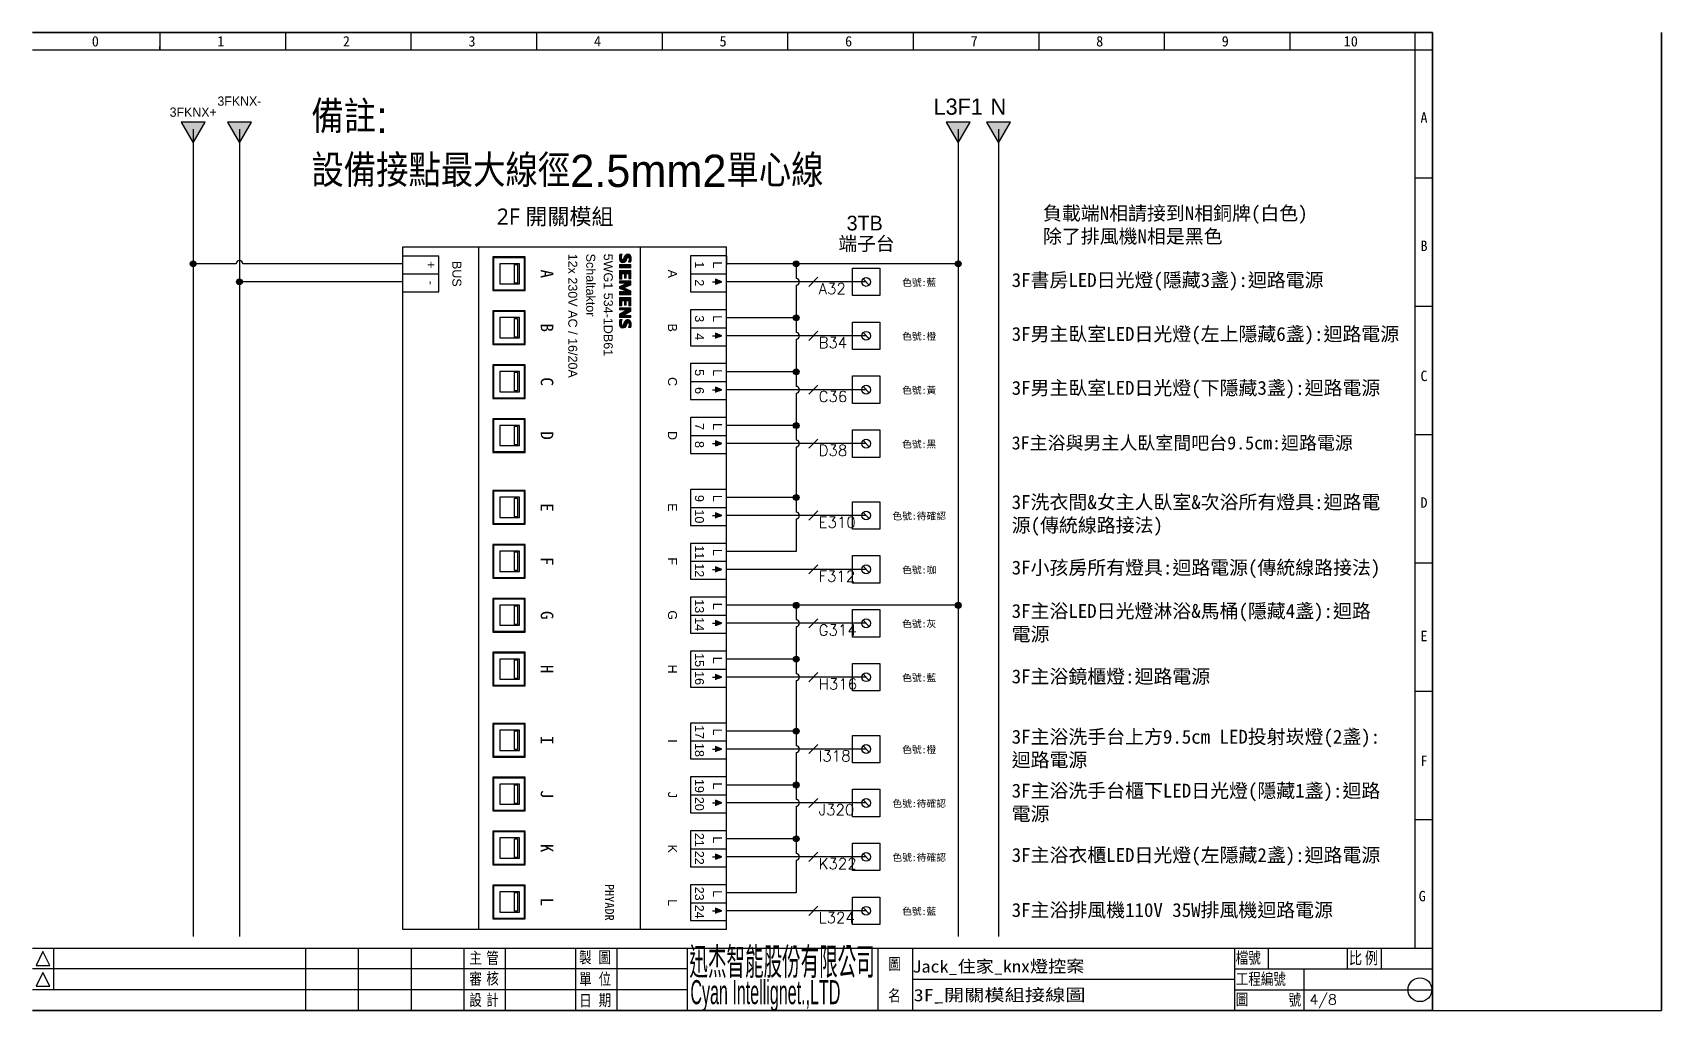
# Model space of a CAD drawing. Header units: millimetres. Extents: x 21506 to 58194, y 6783 to 13041.
# Drawn here: x 35496 to 40160, y 6784 to 9587 of the extents above; entities that cross this region are included whole.
import ezdxf
from ezdxf.enums import TextEntityAlignment as Align

# ---------------------------------------------------------------- set-up
doc = ezdxf.new("R2010")
doc.units = ezdxf.units.MM
doc.linetypes.add('DASH1', pattern=[1.5, 1, -0.5])
for name, color, linetype in [('075KW40IMRV50U03AFO80B4B5', 7, 'Continuous'), ('5', 5, 'Continuous'), ('90000_FRAME', 7, 'Continuous'), ('AHU新增', 7, 'Continuous'), ('DIM', 2, 'Continuous'), ('TEXT', 11, 'Continuous')]:
    doc.layers.add(name, color=color, linetype=linetype)
doc.styles.add('ARIAL', font='arial.ttf')
doc.styles.add('chineset', font='ds1.shx', dxfattribs={"bigfont": 'chineset.shx'})
doc.styles.add('LMP', font='COMPLEX', dxfattribs={"bigfont": 'LFP'})
doc.styles.get("Standard").update_dxf_attribs({"font": ''})
doc.styles.add('T2', font='simplex', dxfattribs={"bigfont": 'stsl'})
doc.styles.get('Standard').set_extended_font_data('MingLiU')

msp = doc.modelspace()

# ---------------------------------------------------------------- texts
at = {"color": 7}
for s, oblique, p in [('0', 360, (35675.999, 9546.903)), ('1', 0, (36035.432, 9546.903)), ('2', 0, (36394.865, 9546.903)), ('3', 360, (36754.298, 9546.903)), ('4', 360, (37113.731, 9546.903))]:
    msp.add_text(s, height=29.787, rotation=0.000118, dxfattribs=dict(at, oblique=oblique)).set_placement(p, align=Align.CENTER)
at = {"color": 7, "width": 1}
for s, height, oblique, p in [('5', 29.787, 360, (37473.164, 9546.903)), ('6', 29.787, 360, (37832.597, 9546.903)), ('7', 29.787, 0, (38192.03, 9546.903)), ('8', 29.787, 0, (38551.463, 9546.904)), ('9', 29.787, 0, (38910.896, 9546.904)), ('10', 29.7873, 0, (39270.329, 9546.903))]:
    msp.add_text(s, height=height, rotation=0.000118, dxfattribs=dict(at, oblique=oblique)).set_placement(p, align=Align.CENTER)
for s, oblique, p in [('A', 0, (39479.885, 9343.357)), ('B', 0, (39479.885, 8975.981)), ('C', 360, (39479.885, 8603.64)), ('D', 360, (39479.885, 8241.228)), ('E', 360, (39479.885, 7858.958))]:
    msp.add_text(s, height=29.787, rotation=0.000118, dxfattribs=dict(at, oblique=oblique)).set_placement(p, align=Align.MIDDLE)
at = {"color": 7, "style": 'ARIAL'}
for s, height, p in [('+', 25.723, (36637.365, 8921.647)), ('BUS', 25.7225, (36710.992, 8895.924)), ('-', 25.723, (36637.365, 8870.202))]:
    msp.add_text(s, height=height, rotation=270, dxfattribs=at).set_placement(p, align=Align.MIDDLE_CENTER)
for s, p in [('A', (36969.246, 8895.924)), ('B', (36969.246, 8741.589)), ('C', (36969.246, 8587.254)), ('D', (36969.246, 8432.919)), ('E', (36969.246, 8227.139)), ('F', (36969.246, 8072.804)), ('G', (36969.246, 7918.469)), ('H', (36969.246, 7764.133)), ('I', (36969.246, 7560.497)), ('J', (36969.246, 7406.162)), ('K', (36969.246, 7251.827)), ('L', (36969.246, 7097.491))]:
    msp.add_text(s, height=36.012, rotation=270).set_placement(p, align=Align.MIDDLE_CENTER)
at = {"style": 'ARIAL'}
for s, p in [('12x 230V AC / 16/20A', (37029.951, 8953.647)), ('Schaltaktor', (37081.396, 8953.647)), ('5WG1 534-1DB61', (37131.629, 8953.647))]:
    msp.add_text(s, height=25.72252, rotation=270, dxfattribs=at).set_placement(p)
for s, height, p in [('A', 25.723, (37328.332, 8895.924)), ('1', 25.723, (37405.5, 8921.647)), ('L', 25.723, (37456.945, 8921.647)), ('2', 25.723, (37405.5, 8870.202)), ('3', 25.723, (37405.5, 8767.312)), ('L', 25.723, (37456.945, 8767.312)), ('B', 25.723, (37328.332, 8741.589)), ('4', 25.723, (37405.5, 8715.867)), ('C', 25.723, (37328.332, 8587.254)), ('5', 25.723, (37405.5, 8612.977)), ('L', 25.723, (37456.945, 8612.977)), ('6', 25.723, (37405.5, 8561.532)), ('D', 25.723, (37328.332, 8432.919)), ('7', 25.723, (37405.5, 8458.641)), ('L', 25.723, (37456.945, 8458.641)), ('8', 25.723, (37405.5, 8407.196)), ('9', 25.723, (37405.5, 8252.861)), ('L', 25.723, (37456.945, 8252.861)), ('E', 25.723, (37328.332, 8227.139)), ('10', 25.7225, (37405.5, 8201.416)), ('11', 25.7225, (37405.5, 8098.526)), ('F', 25.723, (37328.332, 8072.804)), ('L', 25.723, (37456.945, 8098.526)), ('12', 25.7225, (37405.5, 8047.081)), ('G', 25.723, (37328.332, 7918.469)), ('13', 25.7225, (37405.5, 7944.191)), ('L', 25.723, (37456.945, 7944.191)), ('14', 25.7225, (37405.5, 7892.746)), ('15', 25.7225, (37405.5, 7789.856)), ('L', 25.723, (37456.945, 7789.856)), ('H', 25.723, (37328.332, 7764.133)), ('16', 25.7225, (37405.5, 7738.411)), ('I', 25.723, (37328.332, 7558.353)), ('17', 25.7225, (37405.5, 7584.076)), ('L', 25.723, (37456.945, 7584.076)), ('18', 25.7225, (37405.5, 7532.631)), ('19', 25.7225, (37405.5, 7429.741)), ('L', 25.723, (37456.945, 7429.741)), ('J', 25.723, (37328.332, 7404.018)), ('20', 25.7225, (37405.5, 7378.296)), ('21', 25.7225, (37405.5, 7275.406)), ('L', 25.723, (37456.945, 7275.406)), ('K', 25.723, (37328.332, 7249.683)), ('22', 25.7225, (37405.5, 7223.961)), ('23', 25.7225, (37405.5, 7121.07)), ('L', 25.723, (37328.332, 7095.348)), ('L', 25.723, (37456.945, 7121.07)), ('24', 25.7225, (37405.5, 7069.625))]:
    msp.add_text(s, height=height, rotation=270, dxfattribs=at).set_placement(p, align=Align.MIDDLE_CENTER)
at = {"color": 7, "width": 1}
for s, p in [('F', (39479.885, 7501.511)), ('G', (39474.921, 7114.277))]:
    msp.add_text(s, height=29.787, rotation=0.000118, dxfattribs=at).set_placement(p, align=Align.MIDDLE)
at = {"color": 7, "style": 'T2'}
for s, height, p in [('主', 37.731, (36746.725, 6916.868)), ('管', 37.731, (36795.17, 6916.868)), ('製', 37.731, (37061.099, 6918.436)), ('圖', 37.731, (37116.362, 6918.804)), ('審', 37.731, (36746.734, 6857.386)), ('核', 37.731, (36795.32, 6858.155)), ('單', 37.731, (37061.179, 6856.49)), ('位', 37.731, (37116.766, 6856.49)), ('計', 37.731, (36794.935, 6796.578)), ('日', 37.731, (37061.188, 6795.014)), ('期', 37.731, (37116.939, 6796.155)), ('4/8', 29.4737, (39152.013, 6803.491))]:
    msp.add_text(s, height=height, rotation=0.000118, dxfattribs=at).set_placement(p)
at = {"color": 7, "style": 'T2', "width": 1}
for s, height, p in [('檔號', 37.7305, (38940.769, 6917.5)), ('比', 39.716, (39264.933, 6915.842)), ('例', 39.716, (39310.901, 6915.842)), ('工程編號', 37.7305, (38941.116, 6856.916)), ('名', 37.731, (37945.83, 6809.111)), ('圖', 37.731, (38940.916, 6798.292))]:
    msp.add_text(s, height=height, rotation=0.000118, dxfattribs=at).set_placement(p)
at = {"color": 7, "style": 'T2', "oblique": 360, "width": 1}
for s, p in [('圖', (37946.214, 6899.982)), ('號', (39092.262, 6797.524))]:
    msp.add_text(s, height=37.731, rotation=0.000118, dxfattribs=at).set_placement(p)
at = {"color": 7}
for s, height, width, p, p2 in [('Jack_住家_knx燈控案', 34.78567, 1.000741, (38015.345, 6895.163), (38507.562, 6895.913)), ('3F_開關模組接線圖', 34.7857, 1.118475, (38018.709, 6813.297), (38510.926, 6814.047))]:
    msp.add_text(s, height=height, rotation=0.08732, dxfattribs=dict(at, width=width)).set_placement(p, p2, align=Align.FIT)
at = {"color": 7, "style": 'T2', "oblique": 360}
msp.add_text('設', height=37.731, rotation=0.000118, dxfattribs=at).set_placement((36746.734, 6796.578))
at = {"color": 3, "insert": (36294.523, 9267.329), "char_height": 92.62224, "width": 1965.14281, "attachment_point": 4}
msp.add_mtext('{\\Fds1.shx,chineset.shx|c136;備註:\\P設備接點最大線徑2.5mm2單心線}', dxfattribs=at)
at = {"color": 7, "attachment_point": 5}
for s, insert, char_height, width in [('{\\fMicrosoft JhengHei|b0|i0|c136|p34;2F 開關模組}', (36992.438, 9057.261), 46.31112, 410.85662), ('{\\fMicrosoft JhengHei|b0|i0|c136|p34;端子台}', (37883.829, 8980.072), 39.29829, 302.30307)]:
    msp.add_mtext(s, dxfattribs=dict(at, insert=insert, char_height=char_height, width=width))
at = {"char_height": 20, "width": 184.55205, "attachment_point": 5}
for s, insert in [('色號:藍', (38034.613, 8869.969)), ('色號:橙', (38034.613, 8715.634)), ('色號:黃', (38034.613, 8561.299)), ('色號:黑', (38034.613, 8406.964)), ('色號:待確認', (38034.613, 8201.184)), ('色號:咖', (38034.613, 8046.849)), ('色號:灰', (38034.613, 7892.513)), ('色號:藍', (38034.613, 7738.178)), ('色號:橙', (38034.613, 7532.398)), ('色號:待確認', (38034.613, 7378.063)), ('色號:待確認', (38034.613, 7223.728)), ('色號:藍', (38034.613, 7069.393))]:
    msp.add_mtext(s, dxfattribs=dict(at, insert=insert))
at = {"flags": 1}
for tag in ['AN', 'ID']:
    msp.add_attdef(tag, text='', height=1.029, rotation=270, dxfattribs=at).set_placement((37482.363, 8921.647), align=Align.BOTTOM_LEFT)
msp.add_attdef('PHYADR', text='PhyAdr', height=25.7225, rotation=270).set_placement((37148.275, 7043.903), align=Align.MIDDLE_RIGHT)
at = {"layer": '5', "color": 0, "style": 'LMP'}
for s, p in [('A32', (37746.687, 8853.294)), ('B34', (37746.687, 8698.958)), ('C36', (37746.687, 8544.623)), ('D38', (37746.687, 8390.288)), ('E310', (37746.687, 8184.508)), ('F312', (37746.687, 8030.173)), ('G314', (37746.687, 7875.838)), ('H316', (37746.687, 7721.503)), ('I318', (37746.687, 7515.723)), ('J320', (37746.687, 7361.387)), ('K322', (37746.687, 7207.052)), ('L324', (37746.687, 7052.717))]:
    msp.add_text(s, height=31.3883, rotation=0.000006, dxfattribs=at).set_placement(p, align=Align.MIDDLE_LEFT)
at = {"layer": 'AHU新增', "color": 7, "char_height": 39.69525, "attachment_point": 4}
for s, insert, width in [('{\\C3;負載端N相請接到N相銅牌(白色)\\P除了排風機N相是黑色}', (38389.041, 9034.11), 1065.48265), ('3F書房LED日光燈(隱藏3盞):迴路電源', (38299.468, 8872.774), 1065.48265), ('3F男主臥室LED日光燈(左上隱藏6盞):迴路電源', (38299.468, 8718.439), 1065.48265), ('3F男主臥室LED日光燈(下隱藏3盞):迴路電源', (38299.468, 8564.104), 1065.48265), ('{\\H0.95x;3F主浴與男主人臥室間吧台9.5cm:迴路電源}', (38299.468, 8409.769), 1065.48265), ('3F洗衣間&女主人臥室&次浴所有燈具:迴路電源{\\C1;(傳統線路接法)}', (38299.468, 8203.989), 1065.48265), ('3F小孩房所有燈具:迴路電源{\\C1;(傳統線路接法})', (38299.468, 8049.653), 1065.48265), ('3F主浴LED日光燈淋浴&馬桶(隱藏4盞):迴路電源', (38299.468, 7895.318), 1065.48265), ('3F主浴鏡櫃燈:迴路電源', (38299.468, 7740.983), 1065.48265), ('3F主浴洗手台上方9.5cm LED投射崁燈(2盞):迴路電源', (38299.468, 7535.203), 1098.4761), ('3F主浴洗手台櫃下LED日光燈(隱藏1盞):迴路電源', (38299.468, 7380.868), 1065.48265), ('3F主浴衣櫃LED日光燈(左隱藏2盞):迴路電源', (38299.468, 7226.533), 1065.48265), ('{\\C2;3F主浴排風機110V 35W排風機迴路電源}', (38299.468, 7072.198), 1065.48265)]:
    msp.add_mtext(s, dxfattribs=dict(at, insert=insert, width=width))
at = {"layer": 'TEXT', "color": 0, "style": 'chineset'}
for s, height, p in [('3FKNX-', 26.4635, (36088.43, 9390.396)), ('L3F1', 46.3111, (38146.379, 9374.597)), ('N', 46.311, (38261.435, 9374.597))]:
    msp.add_text(s, height=height, dxfattribs=at).set_placement(p, align=Align.MIDDLE)
at = {"layer": 'TEXT', "color": 1, "style": 'chineset'}
msp.add_text('3FKNX+', height=26.4635, dxfattribs=at).set_placement((35956.113, 9358.82), align=Align.MIDDLE)
msp.add_text('3TB', height=42.1431, dxfattribs=at).set_placement((37826.934, 9041.122), align=Align.MIDDLE_LEFT)
at = {"layer": 'TEXT', "color": 7, "style": 'chineset'}
for s, height, width, p in [('迅杰智能股份有限公司', 88.4212, 0.6, (37376.848, 6879.672)), ('Cyan Intellignet.,LTD', 68.77201, 0.5, (37379.626, 6804.786))]:
    msp.add_text(s, height=height, rotation=0.000118, dxfattribs=dict(at, width=width)).set_placement(p)

# ---------------------------------------------------------------- blocks, each defined once
blk = doc.blocks.new('Siemens-Logo')
h = blk.add_hatch(color=113)
h.dxf.hatch_style = 1
h.paths.add_polyline_path([(1.95, 1.66, 0.03624), (1.36, 1.95, -0.049474), (1.04, 2.09, -0.066567), (0.92, 2.19, -0.316832), (0.88, 2.42, -0.205242), (1.05, 2.54, -0.084425), (1.54, 2.57, -0.055427), (2.2, 2.42), (2.2, 3.04, 0.037682), (1.3, 3.15, 0.150366), (0.41, 2.94, 0.029244), (0.31, 2.87), (0.13, 2.69, 0.103665), (0, 2.42, 0.138785), (0, 1.95, 0.135749), (0.22, 1.57, 0.067252), (0.53, 1.35, 0.018513), (1, 1.13, -0.008982), (1.38, 0.96, -0.618592), (1.44, 0.57, -0.078609), (1.22, 0.5, -0.146008), (0, 0.63), (0, 0, 0.124503), (1.54, -0.09, 0.129248), (2.16, 0.24, 0.077088), (2.33, 0.47, 0.217145), (2.33, 1.24, 0.147333)])
h = blk.add_hatch(color=113)
h.dxf.hatch_style = 1
h.paths.add_polyline_path([(3.86, 3.07), (2.92, 3.07), (2.92, -0.06), (3.86, -0.06)])
h = blk.add_hatch(color=113)
h.dxf.hatch_style = 1
h.paths.add_polyline_path([(4.58, -0.06), (6.93, -0.06), (6.93, 0.53), (5.49, 0.53), (5.49, 1.27), (6.71, 1.27), (6.71, 1.79), (5.49, 1.79), (5.49, 2.49), (6.9, 2.49), (6.9, 3.07), (4.58, 3.07)])
h = blk.add_hatch(color=113)
h.dxf.hatch_style = 1
h.paths.add_polyline_path([(8.09, 1.95), (8.97, -0.09), (9.54, -0.09), (10.42, 1.98), (10.42, -0.06), (11.33, -0.06), (11.33, 3.07), (10.2, 3.07), (9.41, 1.16), (8.6, 3.07), (7.47, 3.07), (7.47, -0.06), (8.09, -0.06)])
h = blk.add_hatch(color=113)
h.dxf.hatch_style = 1
h.paths.add_polyline_path([(12.96, 2.49), (14.37, 2.49), (14.37, 3.07), (12.05, 3.07), (12.05, -0.06), (14.4, -0.06), (14.4, 0.53), (12.96, 0.53), (12.96, 1.27), (14.18, 1.27), (14.18, 1.79), (12.96, 1.79)])
h = blk.add_hatch(color=113)
h.dxf.hatch_style = 1
h.paths.add_polyline_path([(15.54, 1.95), (16.67, -0.06), (17.68, -0.06), (17.68, 3.07), (17.05, 3.07), (17.05, 1.13), (15.94, 3.07), (14.92, 3.07), (14.92, -0.06), (15.54, -0.06)])
h = blk.add_hatch(color=113)
h.dxf.hatch_style = 1
h.paths.add_polyline_path([(19.09, 2.42, -0.205242), (19.26, 2.54, -0.084425), (19.75, 2.57, -0.055427), (20.41, 2.42), (20.41, 3.04, 0.037682), (19.51, 3.15, 0.150366), (18.62, 2.94, 0.088866), (18.34, 2.7, 0.106595), (18.21, 2.42, 0.138787), (18.21, 1.95, 0.135749), (18.43, 1.57, 0.067252), (18.74, 1.35, 0.018513), (19.22, 1.13, -0.008982), (19.59, 0.96, -0.618592), (19.65, 0.57, -0.078609), (19.43, 0.5, -0.146008), (18.21, 0.63), (18.21, 0, 0.124503), (19.75, -0.09, 0.129248), (20.38, 0.24, 0.077088), (20.54, 0.47, 0.217145), (20.54, 1.24, 0.147333), (20.16, 1.66, 0.03624), (19.57, 1.95, -0.049474), (19.25, 2.09, -0.066567), (19.13, 2.19, -0.316832)])
at = {"layer": '90000_FRAME', "color": 113, "linetype": 'Continuous', "lineweight": 13}
for p, q in [((0, 0), (0, 0.63)), ((0.13, 2.69), (0.31, 2.87)), ((2.2, 2.42), (2.2, 3.04)), ((2.92, 3.07), (2.92, -0.06)), ((2.92, 3.07), (3.86, 3.07)), ((3.86, 3.07), (3.86, -0.06)), ((4.58, 3.07), (4.58, -0.06)), ((6.9, 3.07), (4.58, 3.07)), ((6.9, 2.49), (5.49, 2.49)), ((5.49, 2.49), (5.49, 1.79)), ((6.71, 1.79), (5.49, 1.79)), ((6.71, 1.27), (5.49, 1.27)), ((5.49, 1.27), (5.49, 0.53)), ((6.93, 0.53), (5.49, 0.53)), ((6.71, 1.79), (6.71, 1.27)), ((6.9, 3.07), (6.9, 2.49)), ((6.93, 0.53), (6.93, -0.06)), ((7.47, -0.06), (7.47, 3.07)), ((8.6, 3.07), (7.47, 3.07)), ((8.97, -0.09), (8.09, 1.95)), ((8.09, -0.06), (8.09, 1.95)), ((8.6, 3.07), (9.41, 1.16)), ((10.2, 3.07), (9.41, 1.16)), ((10.42, 1.98), (9.54, -0.09)), ((11.33, 3.07), (10.2, 3.07)), ((10.42, 1.98), (10.42, -0.06)), ((11.33, 3.07), (11.33, -0.06)), ((12.05, 3.07), (12.05, -0.06)), ((14.37, 3.07), (12.05, 3.07)), ((14.37, 2.49), (12.96, 2.49)), ((12.96, 2.49), (12.96, 1.79)), ((14.18, 1.79), (12.96, 1.79)), ((14.18, 1.27), (12.96, 1.27)), ((12.96, 1.27), (12.96, 0.53)), ((14.4, 0.53), (12.96, 0.53)), ((14.18, 1.79), (14.18, 1.27)), ((14.37, 3.07), (14.37, 2.49)), ((14.4, 0.53), (14.4, -0.06)), ((14.92, -0.06), (14.92, 3.07)), ((15.94, 3.07), (14.92, 3.07)), ((16.67, -0.06), (15.54, 1.95)), ((15.54, -0.06), (15.54, 1.95)), ((15.94, 3.07), (17.05, 1.13)), ((17.68, 3.07), (17.05, 3.07)), ((17.05, 3.07), (17.05, 1.13)), ((17.68, 3.07), (17.68, -0.06)), ((18.21, 0), (18.21, 0.63)), ((20.41, 2.42), (20.41, 3.04)), ((2.92, -0.06), (3.86, -0.06)), ((4.58, -0.06), (6.93, -0.06)), ((7.47, -0.06), (8.09, -0.06)), ((8.97, -0.09), (9.54, -0.09)), ((11.33, -0.06), (10.42, -0.06)), ((12.05, -0.06), (14.4, -0.06)), ((14.92, -0.06), (15.54, -0.06)), ((17.68, -0.06), (16.67, -0.06))]:
    blk.add_line(p, q, dxfattribs=at)
for centre, radius, start, end in [((0.83, 2.18), 0.864, 164.1975, 195.8025), ((0.72, 2.25), 0.739, 142.8139, 167.1523), ((0.79, 2.15), 0.817, 194.7952, 225.7177), ((0.82, 2.61), 2.15, 247.53, 280.758), ((0.94, 3), 3.14, 252.5939, 280.9817), ((0.95, 2.05), 1.04, 121.2141, 141.5255), ((1.19, 2.62), 1.43, 227.3119, 242.704), ((1.2, 1.59), 1.56, 86.2218, 120.4273), ((3.73, 7.59), 7.02, 242.862, 247.1042), ((1.06, 2.33), 0.2, 154.44, 221.8202), ((1.11, 2.28), 0.271, 102.8288, 149.226), ((1.33, 2.58), 0.572, 222.776, 239.0362), ((-3.39, -9.43), 11.44, 65.3415, 67.3998), ((1.92, 3.64), 1.78, 240.0482, 251.378), ((1.39, 1.13), 1.45, 84.04, 103.3428), ((1.13, 1.23), 0.734, 277.71, 295.6885), ((1.02, -2.83), 5.98, 78.6827, 87.3148), ((-0.33, -2.25), 4.53, 59.902, 68.2036), ((1.31, 0.75), 0.225, 305.5032, 72.4653), ((1.16, -0.47), 3.06, 70.2626, 82.9524), ((1.24, 1.27), 1.39, 282.4058, 311.8644), ((1.44, 0.81), 0.993, 25.9563, 59.4835), ((1.49, 0.89), 0.946, 315.8905, 333.5229), ((1.49, 0.86), 0.928, 335.3868, 24.3915), ((19.04, 2.18), 0.864, 164.1975, 195.8025), ((18.93, 2.25), 0.739, 142.8139, 167.1523), ((19, 2.15), 0.817, 194.7952, 225.7177), ((19.03, 2.61), 2.15, 247.53, 280.758), ((19.15, 3), 3.14, 252.5939, 280.9817), ((19.16, 2.05), 1.04, 121.2141, 141.5255), ((19.4, 2.62), 1.43, 227.3119, 242.704), ((19.41, 1.59), 1.56, 86.2218, 120.4273), ((21.94, 7.59), 7.02, 242.862, 247.1042), ((19.27, 2.33), 0.2, 154.44, 221.8202), ((19.32, 2.28), 0.271, 102.8288, 149.226), ((19.54, 2.58), 0.572, 222.776, 239.0362), ((14.82, -9.43), 11.44, 65.3415, 67.3998), ((20.14, 3.64), 1.78, 240.0482, 251.378), ((19.6, 1.13), 1.45, 84.04, 103.3428), ((19.34, 1.23), 0.734, 277.71, 295.6885), ((19.23, -2.83), 5.98, 78.6827, 87.3148), ((17.89, -2.25), 4.53, 59.902, 68.2036), ((19.52, 0.75), 0.225, 305.5032, 72.4653), ((19.37, -0.47), 3.06, 70.2626, 82.9524), ((19.45, 1.27), 1.39, 282.4058, 311.8644), ((19.65, 0.81), 0.993, 25.9563, 59.4835), ((19.7, 0.89), 0.946, 315.8905, 333.5229), ((19.7, 0.86), 0.928, 335.3868, 24.3915)]:
    blk.add_arc(centre, radius, start, end, dxfattribs=at)
blk = doc.blocks.new('A$C547D4C11')
at = {"layer": 'AHU新增'}
h = blk.add_hatch(color=256, dxfattribs=at)
h.dxf.hatch_style = 1
h.paths.add_polyline_path([(6.9, 0, 1), (-6.9, 0, 1)])
blk.add_circle((0, 0), 6.9, dxfattribs=at)

# ---------------------------------------------------------------- hatches: boundary and pattern name
for color, points in [(1, [(35990.49, 9330.274), (35921.736, 9330.274), (35956.113, 9270.731)]), (0, [(36088.43, 9270.731), (36122.807, 9330.274), (36054.053, 9330.274)]), (0, [(38146.379, 9270.731), (38180.756, 9330.274), (38112.002, 9330.274)]), (0, [(38261.435, 9270.731), (38295.812, 9330.274), (38227.058, 9330.274)])]:
    msp.add_hatch(color=color).paths.add_polyline_path(points)
h = msp.add_hatch(color=256)
h.dxf.hatch_style = 1
h.paths.add_polyline_path([(37469.806, 8872.774), (37451.8, 8880.491), (37451.8, 8865.057)])
h = msp.add_hatch(color=256)
h.dxf.hatch_style = 1
h.paths.add_polyline_path([(37469.806, 8718.439), (37451.8, 8726.156), (37451.8, 8710.722)])
h = msp.add_hatch(color=256)
h.dxf.hatch_style = 1
h.paths.add_polyline_path([(37469.806, 8564.104), (37451.8, 8571.821), (37451.8, 8556.387)])
h = msp.add_hatch(color=256)
h.dxf.hatch_style = 1
h.paths.add_polyline_path([(37469.806, 8409.769), (37451.8, 8417.485), (37451.8, 8402.052)])
h = msp.add_hatch(color=256)
h.dxf.hatch_style = 1
h.paths.add_polyline_path([(37469.806, 8203.989), (37451.8, 8211.705), (37451.8, 8196.272)])
h = msp.add_hatch(color=256)
h.dxf.hatch_style = 1
h.paths.add_polyline_path([(37469.806, 8049.653), (37451.8, 8057.37), (37451.8, 8041.937)])
h = msp.add_hatch(color=256)
h.dxf.hatch_style = 1
h.paths.add_polyline_path([(37469.806, 7895.318), (37451.8, 7903.035), (37451.8, 7887.602)])
h = msp.add_hatch(color=256)
h.dxf.hatch_style = 1
h.paths.add_polyline_path([(37469.806, 7740.983), (37451.8, 7748.7), (37451.8, 7733.266)])
h = msp.add_hatch(color=256)
h.dxf.hatch_style = 1
h.paths.add_polyline_path([(37469.806, 7535.203), (37451.8, 7542.92), (37451.8, 7527.486)])
h = msp.add_hatch(color=256)
h.dxf.hatch_style = 1
h.paths.add_polyline_path([(37469.806, 7380.868), (37451.8, 7388.585), (37451.8, 7373.151)])
h = msp.add_hatch(color=256)
h.dxf.hatch_style = 1
h.paths.add_polyline_path([(37469.806, 7226.533), (37451.8, 7234.25), (37451.8, 7218.816)])
h = msp.add_hatch(color=256)
h.dxf.hatch_style = 1
h.paths.add_polyline_path([(37469.806, 7072.198), (37451.8, 7079.914), (37451.8, 7064.481)])

# ---------------------------------------------------------------- linework, layer by layer
at = {"color": 7}
for p, q in [((39504.708, 9586.62), (35496.282, 9586.62)), ((35860.732, 9586.62), (35860.732, 9536.974)), ((36220.165, 9586.62), (36220.165, 9536.974)), ((36579.598, 9586.62), (36579.598, 9536.974)), ((36939.031, 9586.62), (36939.031, 9536.974)), ((37298.464, 9586.62), (37298.464, 9536.974)), ((37657.897, 9586.62), (37657.897, 9536.974)), ((38017.33, 9586.62), (38017.33, 9536.974)), ((38376.763, 9586.62), (38376.763, 9536.974)), ((38736.196, 9586.62), (38736.196, 9536.974)), ((39095.629, 9586.62), (39095.629, 9536.974)), ((39455.063, 6965.34), (39455.062, 9586.62)), ((39504.708, 9586.62), (39504.708, 6786.617)), ((40159.679, 9586.62), (40159.679, 6786.617)), ((35496.282, 9536.974), (39504.708, 9536.974)), ((35860.732, 9536.974), (35860.732, 9546.903)), ((39504.708, 9169.598), (39455.062, 9169.598)), ((39504.708, 8802.222), (39455.063, 8802.222)), ((39504.708, 8434.845), (39455.063, 8434.845)), ((39504.708, 8067.469), (39455.063, 8067.469)), ((39504.708, 7700.093), (39455.063, 7700.093)), ((39504.708, 7332.716), (39455.063, 7332.716)), ((35496.282, 6965.34), (39504.708, 6965.34)), ((35555.857, 6965.34), (35555.857, 6846.191)), ((36277.684, 6965.34), (36277.684, 6786.616)), ((36428.716, 6965.34), (36428.716, 6786.616)), ((36579.747, 6965.34), (36579.747, 6786.616)), ((36730.779, 6965.34), (36730.779, 6786.616)), ((36849.689, 6965.34), (36849.689, 6786.616)), ((37050.366, 6965.34), (37050.366, 6786.616)), ((37169.277, 6965.34), (37169.277, 6786.616)), ((37369.954, 6965.34), (37369.954, 6786.616)), ((37916.054, 6965.34), (37916.054, 6786.616)), ((38015.345, 6965.34), (38015.345, 6786.616)), ((38937.167, 6965.34), (38937.167, 6786.616)), ((39033.741, 6965.34), (39033.741, 6905.766)), ((39261.03, 6905.766), (39261.03, 6965.34)), ((39357.604, 6965.34), (39357.604, 6905.766)), ((37369.954, 6905.765), (35496.282, 6905.765)), ((38937.167, 6905.766), (39504.708, 6905.766)), ((39135.748, 6905.766), (39135.748, 6786.617)), ((37369.954, 6846.191), (35496.282, 6846.191)), ((38937.167, 6846.191), (39504.708, 6846.191)), ((35496.282, 6786.616), (39504.708, 6786.617)), ((37369.954, 6786.616), (37397.259, 6786.616))]:
    msp.add_line(p, q, dxfattribs=at)
for p, q in [((35496.282, 9586.62), (39504.708, 9586.62)), ((39504.708, 9586.62), (39504.708, 6786.616)), ((39504.708, 6786.616), (39504.708, 9586.62)), ((40159.679, 6786.617), (40159.679, 9586.62)), ((36556.657, 7018.18), (36556.657, 8973.092)), ((36556.657, 8973.092), (37482.668, 8973.092)), ((36772.726, 8973.092), (36772.726, 7018.18)), ((37235.731, 8973.092), (37235.731, 7018.18)), ((37482.668, 7018.18), (37482.668, 8973.092)), ((36813.882, 8944.154), (36813.882, 8847.695)), ((36906.483, 8944.154), (36813.882, 8944.154)), ((36813.882, 8944.154), (36815.94, 8942.01)), ((36815.94, 8942.01), (36815.94, 8849.838)), ((36904.425, 8942.01), (36815.94, 8942.01)), ((36834.46, 8924.862), (36834.46, 8866.986)), ((36890.021, 8924.862), (36834.46, 8924.862)), ((36875.616, 8869.13), (36875.616, 8922.719)), ((36875.616, 8922.719), (36884.876, 8922.719)), ((36884.876, 8922.719), (36884.876, 8869.13)), ((36890.021, 8866.986), (36890.021, 8924.862)), ((36904.425, 8942.01), (36906.483, 8944.154)), ((36904.425, 8849.838), (36904.425, 8942.01)), ((36906.483, 8847.695), (36906.483, 8944.154)), ((37482.668, 8947.369), (37379.777, 8947.369)), ((37379.777, 8947.369), (37379.777, 8844.479)), ((37482.668, 8947.369), (37482.668, 8921.647)), ((38146.379, 8924.219), (37482.668, 8924.219)), ((37682.732, 8924.219), (37682.732, 8882.301)), ((36556.657, 8872.774), (36088.43, 8872.774)), ((36834.46, 8866.986), (36890.021, 8866.986)), ((36884.876, 8869.13), (36875.616, 8869.13)), ((37379.777, 8895.924), (37482.668, 8895.924)), ((37442.798, 8872.774), (37454.373, 8872.774)), ((37469.806, 8872.774), (37451.8, 8880.491)), ((37451.8, 8880.491), (37451.8, 8865.057)), ((37454.373, 8867.63), (37469.806, 8872.774)), ((37882.796, 8872.774), (37482.668, 8872.774)), ((37682.732, 8863.247), (37682.732, 8727.966)), ((36815.94, 8849.838), (36813.882, 8847.695)), ((36813.882, 8847.695), (36906.483, 8847.695)), ((36815.94, 8849.838), (36904.425, 8849.838)), ((36904.425, 8849.838), (36906.483, 8847.695)), ((37379.777, 8844.479), (37482.668, 8844.479)), ((36813.882, 8789.819), (36813.882, 8693.359)), ((36906.483, 8789.819), (36813.882, 8789.819)), ((36813.882, 8789.819), (36815.94, 8787.675)), ((36815.94, 8787.675), (36815.94, 8695.503)), ((36904.425, 8787.675), (36815.94, 8787.675)), ((36834.46, 8770.527), (36834.46, 8712.651)), ((36890.021, 8770.527), (36834.46, 8770.527)), ((36875.616, 8714.795), (36875.616, 8768.383)), ((36875.616, 8768.383), (36884.876, 8768.383)), ((36884.876, 8768.383), (36884.876, 8714.795)), ((36890.021, 8712.651), (36890.021, 8770.527)), ((36904.425, 8787.675), (36906.483, 8789.819)), ((36904.425, 8695.503), (36904.425, 8787.675)), ((36906.483, 8693.359), (36906.483, 8789.819)), ((37482.668, 8793.034), (37379.777, 8793.034)), ((37379.777, 8793.034), (37379.777, 8690.144)), ((37682.732, 8769.884), (37482.668, 8769.884)), ((37379.777, 8741.589), (37482.668, 8741.589)), ((37469.806, 8718.439), (37451.8, 8726.156)), ((37451.8, 8726.156), (37451.8, 8710.722)), ((36815.94, 8695.503), (36813.882, 8693.359)), ((36813.882, 8693.359), (36906.483, 8693.359)), ((36815.94, 8695.503), (36904.425, 8695.503)), ((36834.46, 8712.651), (36890.021, 8712.651)), ((36884.876, 8714.795), (36875.616, 8714.795)), ((36904.425, 8695.503), (36906.483, 8693.359)), ((37379.777, 8690.144), (37482.668, 8690.144)), ((37442.798, 8718.439), (37454.373, 8718.439)), ((37454.373, 8713.294), (37469.806, 8718.439)), ((37882.796, 8718.439), (37482.668, 8718.439)), ((37682.732, 8708.912), (37682.732, 8573.631)), ((36813.882, 8635.484), (36813.882, 8539.024)), ((36906.483, 8635.484), (36813.882, 8635.484)), ((36813.882, 8635.484), (36815.94, 8633.34)), ((36815.94, 8633.34), (36815.94, 8541.168)), ((36904.425, 8633.34), (36815.94, 8633.34)), ((36904.425, 8633.34), (36906.483, 8635.484)), ((36904.425, 8541.168), (36904.425, 8633.34)), ((36906.483, 8539.024), (36906.483, 8635.484)), ((37482.668, 8638.699), (37379.777, 8638.699)), ((37379.777, 8638.699), (37379.777, 8535.809)), ((36834.46, 8616.192), (36834.46, 8558.316)), ((36890.021, 8616.192), (36834.46, 8616.192)), ((36875.616, 8560.46), (36875.616, 8614.048)), ((36875.616, 8614.048), (36884.876, 8614.048)), ((36884.876, 8614.048), (36884.876, 8560.46)), ((36890.021, 8558.316), (36890.021, 8616.192)), ((37379.777, 8587.254), (37482.668, 8587.254)), ((37682.732, 8615.549), (37482.668, 8615.549)), ((36815.94, 8541.168), (36813.882, 8539.024)), ((36813.882, 8539.024), (36906.483, 8539.024)), ((36815.94, 8541.168), (36904.425, 8541.168)), ((36834.46, 8558.316), (36890.021, 8558.316)), ((36884.876, 8560.46), (36875.616, 8560.46)), ((36904.425, 8541.168), (36906.483, 8539.024)), ((37379.777, 8535.809), (37482.668, 8535.809)), ((37442.798, 8564.104), (37454.373, 8564.104)), ((37469.806, 8564.104), (37451.8, 8571.821)), ((37451.8, 8571.821), (37451.8, 8556.387)), ((37454.373, 8558.959), (37469.806, 8564.104)), ((37882.796, 8564.104), (37482.668, 8564.104)), ((37682.732, 8554.577), (37682.732, 8419.296)), ((36813.882, 8481.149), (36813.882, 8384.689)), ((36906.483, 8481.149), (36813.882, 8481.149)), ((36813.882, 8481.149), (36815.94, 8479.005)), ((36815.94, 8479.005), (36815.94, 8386.833)), ((36904.425, 8479.005), (36815.94, 8479.005)), ((36834.46, 8461.857), (36834.46, 8403.981)), ((36890.021, 8461.857), (36834.46, 8461.857)), ((36875.616, 8406.125), (36875.616, 8459.713)), ((36875.616, 8459.713), (36884.876, 8459.713)), ((36884.876, 8459.713), (36884.876, 8406.125)), ((36890.021, 8403.981), (36890.021, 8461.857)), ((36904.425, 8479.005), (36906.483, 8481.149)), ((36904.425, 8386.833), (36904.425, 8479.005)), ((36906.483, 8384.689), (36906.483, 8481.149)), ((37482.668, 8484.364), (37379.777, 8484.364)), ((37379.777, 8484.364), (37379.777, 8381.474)), ((37682.732, 8461.214), (37482.668, 8461.214)), ((36834.46, 8403.981), (36890.021, 8403.981)), ((36884.876, 8406.125), (36875.616, 8406.125)), ((37379.777, 8432.919), (37482.668, 8432.919)), ((37442.798, 8409.769), (37454.373, 8409.769)), ((37469.806, 8409.769), (37451.8, 8417.485)), ((37451.8, 8417.485), (37451.8, 8402.052)), ((37454.373, 8404.624), (37469.806, 8409.769)), ((37882.796, 8409.769), (37482.668, 8409.769)), ((37682.732, 8400.242), (37682.732, 8213.515)), ((36815.94, 8386.833), (36813.882, 8384.689)), ((36813.882, 8384.689), (36906.483, 8384.689)), ((36815.94, 8386.833), (36904.425, 8386.833)), ((36904.425, 8386.833), (36906.483, 8384.689)), ((37379.777, 8381.474), (37482.668, 8381.474)), ((36813.882, 8275.369), (36813.882, 8178.909)), ((36906.483, 8275.369), (36813.882, 8275.369)), ((36813.882, 8275.369), (36815.94, 8273.225)), ((36815.94, 8273.225), (36815.94, 8181.053)), ((36904.425, 8273.225), (36815.94, 8273.225)), ((36834.46, 8256.077), (36834.46, 8198.201)), ((36890.021, 8256.077), (36834.46, 8256.077)), ((36890.021, 8198.201), (36890.021, 8256.077)), ((36904.425, 8273.225), (36906.483, 8275.369)), ((36904.425, 8181.053), (36904.425, 8273.225)), ((36906.483, 8178.909), (36906.483, 8275.369)), ((37482.668, 8278.584), (37379.777, 8278.584)), ((37379.777, 8278.584), (37379.777, 8175.694)), ((37682.732, 8255.434), (37482.668, 8255.434)), ((36875.616, 8200.344), (36875.616, 8253.933)), ((36875.616, 8253.933), (36884.876, 8253.933)), ((36884.876, 8253.933), (36884.876, 8200.344)), ((37379.777, 8227.139), (37482.668, 8227.139)), ((37469.806, 8203.989), (37451.8, 8211.705)), ((37451.8, 8211.705), (37451.8, 8196.272)), ((36815.94, 8181.053), (36813.882, 8178.909)), ((36813.882, 8178.909), (36906.483, 8178.909)), ((36815.94, 8181.053), (36904.425, 8181.053)), ((36834.46, 8198.201), (36890.021, 8198.201)), ((36884.876, 8200.344), (36875.616, 8200.344)), ((36904.425, 8181.053), (36906.483, 8178.909)), ((37379.777, 8175.694), (37482.668, 8175.694)), ((37442.798, 8203.989), (37454.373, 8203.989)), ((37454.373, 8198.844), (37469.806, 8203.989)), ((37882.796, 8203.989), (37482.668, 8203.989)), ((37682.732, 8194.462), (37682.732, 8101.098)), ((36813.882, 8121.033), (36813.882, 8024.574)), ((36906.483, 8121.033), (36813.882, 8121.033)), ((36813.882, 8121.033), (36815.94, 8118.89)), ((36815.94, 8118.89), (36815.94, 8026.717)), ((36904.425, 8118.89), (36815.94, 8118.89)), ((36904.425, 8118.89), (36906.483, 8121.033)), ((36904.425, 8026.717), (36904.425, 8118.89)), ((36906.483, 8024.574), (36906.483, 8121.033)), ((37482.668, 8124.249), (37379.777, 8124.249)), ((37379.777, 8124.249), (37379.777, 8021.359)), ((36834.46, 8101.742), (36834.46, 8043.866)), ((36890.021, 8101.742), (36834.46, 8101.742)), ((36875.616, 8046.009), (36875.616, 8099.598)), ((36875.616, 8099.598), (36884.876, 8099.598)), ((36884.876, 8099.598), (36884.876, 8046.009)), ((36890.021, 8043.866), (36890.021, 8101.742)), ((37379.777, 8072.804), (37482.668, 8072.804)), ((37682.732, 8101.098), (37482.668, 8101.098)), ((36815.94, 8026.717), (36813.882, 8024.574)), ((36813.882, 8024.574), (36906.483, 8024.574)), ((36815.94, 8026.717), (36904.425, 8026.717)), ((36834.46, 8043.866), (36890.021, 8043.866)), ((36884.876, 8046.009), (36875.616, 8046.009)), ((36904.425, 8026.717), (36906.483, 8024.574)), ((37379.777, 8021.359), (37482.668, 8021.359)), ((37442.798, 8049.653), (37454.373, 8049.653)), ((37469.806, 8049.653), (37451.8, 8057.37)), ((37451.8, 8057.37), (37451.8, 8041.937)), ((37454.373, 8044.509), (37469.806, 8049.653)), ((37882.796, 8049.653), (37482.668, 8049.653)), ((36813.882, 7966.698), (36813.882, 7870.239)), ((36906.483, 7966.698), (36813.882, 7966.698)), ((36813.882, 7966.698), (36815.94, 7964.555)), ((36815.94, 7964.555), (36815.94, 7872.382)), ((36904.425, 7964.555), (36815.94, 7964.555)), ((36834.46, 7947.406), (36834.46, 7889.531)), ((36890.021, 7947.406), (36834.46, 7947.406)), ((36875.616, 7891.674), (36875.616, 7945.263)), ((36875.616, 7945.263), (36884.876, 7945.263)), ((36884.876, 7945.263), (36884.876, 7891.674)), ((36890.021, 7889.531), (36890.021, 7947.406)), ((36904.425, 7964.555), (36906.483, 7966.698)), ((36904.425, 7872.382), (36904.425, 7964.555)), ((36906.483, 7870.239), (36906.483, 7966.698)), ((37482.668, 7969.914), (37379.777, 7969.914)), ((37379.777, 7969.914), (37379.777, 7867.024)), ((38146.379, 7946.763), (37482.668, 7946.763)), ((37682.732, 7946.763), (37682.732, 7904.845)), ((36834.46, 7889.531), (36890.021, 7889.531)), ((36884.876, 7891.674), (36875.616, 7891.674)), ((37379.777, 7918.469), (37482.668, 7918.469)), ((37442.798, 7895.318), (37454.373, 7895.318)), ((37469.806, 7895.318), (37451.8, 7903.035)), ((37451.8, 7903.035), (37451.8, 7887.602)), ((37454.373, 7890.174), (37469.806, 7895.318)), ((37882.796, 7895.318), (37482.668, 7895.318)), ((37682.732, 7885.791), (37682.732, 7750.51)), ((36815.94, 7872.382), (36813.882, 7870.239)), ((36813.882, 7870.239), (36906.483, 7870.239)), ((36815.94, 7872.382), (36904.425, 7872.382)), ((36904.425, 7872.382), (36906.483, 7870.239)), ((37379.777, 7867.024), (37482.668, 7867.024)), ((36813.882, 7812.363), (36813.882, 7715.904)), ((36906.483, 7812.363), (36813.882, 7812.363)), ((36813.882, 7812.363), (36815.94, 7810.22)), ((36815.94, 7810.22), (36815.94, 7718.047)), ((36904.425, 7810.22), (36815.94, 7810.22)), ((36834.46, 7793.071), (36834.46, 7735.196)), ((36890.021, 7793.071), (36834.46, 7793.071)), ((36875.616, 7737.339), (36875.616, 7790.928)), ((36875.616, 7790.928), (36884.876, 7790.928)), ((36884.876, 7790.928), (36884.876, 7737.339)), ((36890.021, 7735.196), (36890.021, 7793.071)), ((36904.425, 7810.22), (36906.483, 7812.363)), ((36904.425, 7718.047), (36904.425, 7810.22)), ((36906.483, 7715.904), (36906.483, 7812.363)), ((37482.668, 7815.578), (37379.777, 7815.578)), ((37379.777, 7815.578), (37379.777, 7712.688)), ((37682.732, 7792.428), (37482.668, 7792.428)), ((37379.777, 7764.133), (37482.668, 7764.133)), ((37469.806, 7740.983), (37451.8, 7748.7)), ((37451.8, 7748.7), (37451.8, 7733.266)), ((36815.94, 7718.047), (36813.882, 7715.904)), ((36813.882, 7715.904), (36906.483, 7715.904)), ((36815.94, 7718.047), (36904.425, 7718.047)), ((36834.46, 7735.196), (36890.021, 7735.196)), ((36884.876, 7737.339), (36875.616, 7737.339)), ((36904.425, 7718.047), (36906.483, 7715.904)), ((37379.777, 7712.688), (37482.668, 7712.688)), ((37442.798, 7740.983), (37454.373, 7740.983)), ((37454.373, 7735.839), (37469.806, 7740.983)), ((37882.796, 7740.983), (37482.668, 7740.983)), ((37682.732, 7731.456), (37682.732, 7544.73)), ((36813.882, 7608.727), (36813.882, 7512.267)), ((36906.483, 7608.727), (36813.882, 7608.727)), ((36813.882, 7608.727), (36815.94, 7606.583)), ((36815.94, 7606.583), (36815.94, 7514.411)), ((36904.425, 7606.583), (36815.94, 7606.583)), ((36904.425, 7606.583), (36906.483, 7608.727)), ((36904.425, 7514.411), (36904.425, 7606.583)), ((36906.483, 7512.267), (36906.483, 7608.727)), ((37482.668, 7609.798), (37379.777, 7609.798)), ((37379.777, 7609.798), (37379.777, 7506.908)), ((36834.46, 7589.435), (36834.46, 7531.559)), ((36890.021, 7589.435), (36834.46, 7589.435)), ((36875.616, 7533.703), (36875.616, 7587.291)), ((36875.616, 7587.291), (36884.876, 7587.291)), ((36884.876, 7587.291), (36884.876, 7533.703)), ((36890.021, 7531.559), (36890.021, 7589.435)), ((37379.777, 7558.353), (37482.668, 7558.353)), ((37682.732, 7586.648), (37482.668, 7586.648)), ((36815.94, 7514.411), (36813.882, 7512.267)), ((36813.882, 7512.267), (36906.483, 7512.267)), ((36815.94, 7514.411), (36904.425, 7514.411)), ((36834.46, 7531.559), (36890.021, 7531.559)), ((36884.876, 7533.703), (36875.616, 7533.703)), ((36904.425, 7514.411), (36906.483, 7512.267)), ((37442.798, 7535.203), (37454.373, 7535.203)), ((37469.806, 7535.203), (37451.8, 7542.92)), ((37451.8, 7542.92), (37451.8, 7527.486)), ((37454.373, 7530.059), (37469.806, 7535.203)), ((37882.796, 7535.203), (37482.668, 7535.203)), ((37682.732, 7525.676), (37682.732, 7390.395)), ((37379.777, 7506.908), (37482.668, 7506.908)), ((36813.882, 7454.391), (36813.882, 7357.932)), ((36906.483, 7454.391), (36813.882, 7454.391)), ((36813.882, 7454.391), (36815.94, 7452.248)), ((36815.94, 7452.248), (36815.94, 7360.076)), ((36904.425, 7452.248), (36815.94, 7452.248)), ((36834.46, 7435.1), (36834.46, 7377.224)), ((36890.021, 7435.1), (36834.46, 7435.1)), ((36875.616, 7379.367), (36875.616, 7432.956)), ((36875.616, 7432.956), (36884.876, 7432.956)), ((36884.876, 7432.956), (36884.876, 7379.367)), ((36890.021, 7377.224), (36890.021, 7435.1)), ((36904.425, 7452.248), (36906.483, 7454.391)), ((36904.425, 7360.076), (36904.425, 7452.248)), ((36906.483, 7357.932), (36906.483, 7454.391)), ((37482.668, 7455.463), (37379.777, 7455.463)), ((37379.777, 7455.463), (37379.777, 7352.573)), ((37682.732, 7432.313), (37482.668, 7432.313)), ((36834.46, 7377.224), (36890.021, 7377.224)), ((36884.876, 7379.367), (36875.616, 7379.367)), ((37379.777, 7404.018), (37482.668, 7404.018)), ((37442.798, 7380.868), (37454.373, 7380.868)), ((37469.806, 7380.868), (37451.8, 7388.585)), ((37451.8, 7388.585), (37451.8, 7373.151)), ((37454.373, 7375.723), (37469.806, 7380.868)), ((37882.796, 7380.868), (37482.668, 7380.868)), ((37682.732, 7371.341), (37682.732, 7236.06)), ((36815.94, 7360.076), (36813.882, 7357.932)), ((36813.882, 7357.932), (36906.483, 7357.932)), ((36815.94, 7360.076), (36904.425, 7360.076)), ((36904.425, 7360.076), (36906.483, 7357.932)), ((37379.777, 7352.573), (37482.668, 7352.573)), ((36813.882, 7300.056), (36813.882, 7203.597)), ((36906.483, 7300.056), (36813.882, 7300.056)), ((36813.882, 7300.056), (36815.94, 7297.913)), ((36815.94, 7297.913), (36815.94, 7205.74)), ((36904.425, 7297.913), (36815.94, 7297.913)), ((36834.46, 7280.764), (36834.46, 7222.889)), ((36890.021, 7280.764), (36834.46, 7280.764)), ((36875.616, 7225.032), (36875.616, 7278.621)), ((36875.616, 7278.621), (36884.876, 7278.621)), ((36884.876, 7278.621), (36884.876, 7225.032)), ((36890.021, 7222.889), (36890.021, 7280.764)), ((36904.425, 7297.913), (36906.483, 7300.056)), ((36904.425, 7205.74), (36904.425, 7297.913)), ((36906.483, 7203.597), (36906.483, 7300.056)), ((37482.668, 7301.128), (37379.777, 7301.128)), ((37379.777, 7301.128), (37379.777, 7198.238)), ((37682.732, 7277.978), (37482.668, 7277.978)), ((37379.777, 7249.683), (37482.668, 7249.683)), ((37469.806, 7226.533), (37451.8, 7234.25)), ((37451.8, 7234.25), (37451.8, 7218.816)), ((36815.94, 7205.74), (36813.882, 7203.597)), ((36813.882, 7203.597), (36906.483, 7203.597)), ((36815.94, 7205.74), (36904.425, 7205.74)), ((36834.46, 7222.889), (36890.021, 7222.889)), ((36884.876, 7225.032), (36875.616, 7225.032)), ((36904.425, 7205.74), (36906.483, 7203.597)), ((37379.777, 7198.238), (37482.668, 7198.238)), ((37442.798, 7226.533), (37454.373, 7226.533)), ((37454.373, 7221.388), (37469.806, 7226.533)), ((37882.796, 7226.533), (37482.668, 7226.533)), ((37682.732, 7217.006), (37682.732, 7123.643)), ((36813.882, 7145.721), (36813.882, 7049.262)), ((36906.483, 7145.721), (36813.882, 7145.721)), ((36813.882, 7145.721), (36815.94, 7143.578)), ((36815.94, 7143.578), (36815.94, 7051.405)), ((36904.425, 7143.578), (36815.94, 7143.578)), ((36904.425, 7143.578), (36906.483, 7145.721)), ((36904.425, 7051.405), (36904.425, 7143.578)), ((36906.483, 7049.262), (36906.483, 7145.721)), ((37482.668, 7146.793), (37379.777, 7146.793)), ((37379.777, 7146.793), (37379.777, 7043.903)), ((36834.46, 7126.429), (36834.46, 7068.554)), ((36890.021, 7126.429), (36834.46, 7126.429)), ((36875.616, 7070.697), (36875.616, 7124.286)), ((36875.616, 7124.286), (36884.876, 7124.286)), ((36884.876, 7124.286), (36884.876, 7070.697)), ((36890.021, 7068.554), (36890.021, 7126.429)), ((37379.777, 7095.348), (37482.668, 7095.348)), ((37682.732, 7123.643), (37482.668, 7123.643)), ((36815.94, 7051.405), (36813.882, 7049.262)), ((36813.882, 7049.262), (36906.483, 7049.262)), ((36815.94, 7051.405), (36904.425, 7051.405)), ((36834.46, 7068.554), (36890.021, 7068.554)), ((36884.876, 7070.697), (36875.616, 7070.697)), ((36904.425, 7051.405), (36906.483, 7049.262)), ((37379.777, 7043.903), (37482.668, 7043.903)), ((37442.798, 7072.198), (37454.373, 7072.198)), ((37469.806, 7072.198), (37451.8, 7079.914)), ((37451.8, 7079.914), (37451.8, 7064.481)), ((37454.373, 7067.053), (37469.806, 7072.198)), ((37882.796, 7072.198), (37482.668, 7072.198)), ((37482.668, 7018.18), (36556.657, 7018.18)), ((39504.708, 6786.616), (35496.282, 6786.616)), ((39504.708, 6786.617), (40159.679, 6786.617))]:
    msp.add_line(p, q)
at = {"color": 1}
for p, q in [((36078.904, 8924.219), (35956.113, 8924.219)), ((36556.657, 8924.219), (36097.957, 8924.219))]:
    msp.add_line(p, q, dxfattribs=at)
at = {"color": 0}
for p in [(36556.657, 8947.369), (36659.547, 8844.479)]:
    msp.add_line(p, (36659.547, 8947.369), dxfattribs=at)
at = {"color": 0, "linetype": 'Continuous'}
for p, q in [((36556.657, 8895.924), (36659.547, 8895.924)), ((36556.657, 8844.479), (36659.547, 8844.479))]:
    msp.add_line(p, q, dxfattribs=at)
at = {"color": 7, "linetype": 'DASH1'}
msp.add_line((38015.345, 6875.978), (38937.167, 6875.978), dxfattribs=at)
at = {"color": 1}
msp.add_lwpolyline([(35956.113, 9270.731), (35990.49, 9330.274), (35921.736, 9330.274)], close=True, dxfattribs=at)
at = {"color": 0}
for points in [[(36088.43, 9270.731), (36122.807, 9330.274), (36054.053, 9330.274)], [(38146.379, 9270.731), (38180.756, 9330.274), (38112.002, 9330.274)], [(38261.435, 9270.731), (38295.812, 9330.274), (38227.058, 9330.274)]]:
    msp.add_lwpolyline(points, close=True, dxfattribs=at)
for points in [[(37922.094, 8912.072), (37922.094, 8833.476), (37843.497, 8833.476), (37843.497, 8912.072)], [(37922.094, 8757.737), (37922.094, 8679.141), (37843.497, 8679.141), (37843.497, 8757.737)], [(37922.094, 8603.402), (37922.094, 8524.805), (37843.497, 8524.805), (37843.497, 8603.402)], [(37922.094, 8449.067), (37922.094, 8370.47), (37843.497, 8370.47), (37843.497, 8449.067)], [(37922.094, 8243.287), (37922.094, 8164.69), (37843.497, 8164.69), (37843.497, 8243.287)], [(37922.094, 8088.952), (37922.094, 8010.355), (37843.497, 8010.355), (37843.497, 8088.952)], [(37922.094, 7934.617), (37922.094, 7856.02), (37843.497, 7856.02), (37843.497, 7934.617)], [(37922.094, 7780.281), (37922.094, 7701.685), (37843.497, 7701.685), (37843.497, 7780.281)], [(37922.094, 7574.501), (37922.094, 7495.905), (37843.497, 7495.905), (37843.497, 7574.501)], [(37922.094, 7420.166), (37922.094, 7341.57), (37843.497, 7341.57), (37843.497, 7420.166)], [(37922.094, 7265.831), (37922.094, 7187.235), (37843.497, 7187.235), (37843.497, 7265.831)], [(37922.094, 7111.496), (37922.094, 7032.899), (37843.497, 7032.899), (37843.497, 7111.496)]]:
    msp.add_lwpolyline(points, close=True)
at = {"color": 7}
for points in [[(35506.211, 6915.694), (35545.928, 6915.694), (35526.07, 6955.411)], [(35506.211, 6856.12), (35545.928, 6856.12), (35526.07, 6895.836)]]:
    msp.add_lwpolyline(points, close=True, dxfattribs=at)
at = {"color": 1}
msp.add_arc((36088.43, 8924.219), 9.527, 0, 180, dxfattribs=at)
for centre in [(37682.732, 8872.774), (37682.732, 8718.439), (37682.732, 8564.104), (37682.732, 8409.769), (37682.732, 8203.989), (37682.732, 7895.318), (37682.732, 7740.983), (37682.732, 7535.203), (37682.732, 7380.868), (37682.732, 7226.533)]:
    msp.add_arc(centre, 9.527, 270, 90)
at = {"layer": '075KW40IMRV50U03AFO80B4B5', "color": 0}
msp.add_circle((39468.321, 6846.191), 34.075, dxfattribs=at)
at = {"layer": 'DIM', "color": 0}
for p, q in [((37891.79, 8863.779), (37873.801, 8881.769)), ((37891.79, 8709.444), (37873.801, 8727.434)), ((37891.79, 8555.109), (37873.801, 8573.099)), ((37891.79, 8400.774), (37873.801, 8418.763)), ((37891.79, 8194.994), (37873.801, 8212.983)), ((37891.79, 8040.659), (37873.801, 8058.648)), ((37891.79, 7886.324), (37873.801, 7904.313)), ((37891.79, 7731.988), (37873.801, 7749.978)), ((37891.79, 7526.208), (37873.801, 7544.198)), ((37891.79, 7371.873), (37873.801, 7389.863)), ((37891.79, 7217.538), (37873.801, 7235.528)), ((37891.79, 7063.203), (37873.801, 7081.192))]:
    msp.add_line(p, q, dxfattribs=at)
for centre in [(37882.796, 8872.774), (37882.796, 8718.439), (37882.796, 8564.104), (37882.796, 8409.769), (37882.796, 8203.989), (37882.796, 8049.653), (37882.796, 7895.318), (37882.796, 7740.983), (37882.796, 7535.203), (37882.796, 7380.868), (37882.796, 7226.533), (37882.796, 7072.198)]:
    msp.add_circle(centre, 12.72, dxfattribs=at)
at = {"layer": 'TEXT', "color": 1}
msp.add_line((35956.113, 9310.426), (35956.113, 6998.543), dxfattribs=at)
at = {"layer": 'TEXT', "color": 0}
for p, q in [((36088.43, 9310.426), (36088.43, 6998.543)), ((38146.379, 9310.426), (38146.379, 6998.543)), ((38261.435, 9310.426), (38261.435, 6998.543))]:
    msp.add_line(p, q, dxfattribs=at)
at = {"layer": 'TEXT'}
for p, q in [((37744.949, 8885.849), (37718.792, 8859.692)), ((37744.949, 8731.514), (37718.792, 8705.357)), ((37744.949, 8577.178), (37718.792, 8551.022)), ((37744.949, 8422.843), (37718.792, 8396.686)), ((37744.949, 8217.063), (37718.792, 8190.906)), ((37744.949, 8062.728), (37718.792, 8036.571)), ((37744.949, 7908.393), (37718.792, 7882.236)), ((37744.949, 7754.058), (37718.792, 7727.901)), ((37744.949, 7548.278), (37718.792, 7522.121)), ((37744.949, 7393.943), (37718.792, 7367.786)), ((37744.949, 7239.607), (37718.792, 7213.451)), ((37744.949, 7085.272), (37718.792, 7059.115))]:
    msp.add_line(p, q, dxfattribs=at)

# ---------------------------------------------------------------- block references
at = {"color": 1, "xscale": 1.207243564371086, "yscale": 1.207243564371086, "zscale": 1.207243564371086, "rotation": 270}
msp.add_blockref('A$C547D4C11', (35956.113, 8924.219), dxfattribs=at)
at = {"xscale": 10.28900765088994, "yscale": 10.28900765088994, "zscale": 10.28900765088994, "rotation": 270}
msp.add_blockref('Siemens-Logo', (37177.642, 8952.364), dxfattribs=at)
at = {"layer": 'AHU新增', "xscale": 1.207243564371086, "yscale": 1.207243564371086, "zscale": 1.207243564371086, "rotation": 270}
for p in [(37682.732, 8924.219), (38146.379, 8924.219), (36088.43, 8872.774), (37682.732, 8769.884), (37682.732, 8615.549), (37682.732, 8461.214), (37682.732, 8255.434), (37682.732, 7946.763), (38146.379, 7946.763), (37682.732, 7792.428), (37682.732, 7586.648), (37682.732, 7432.313), (37682.732, 7277.978)]:
    msp.add_blockref('A$C547D4C11', p, dxfattribs=at)

msp.set_redraw_order([(e.dxf.handle, doc.entitydb.next_handle()) for e in msp.query("TEXT MTEXT ATTDEF DIMENSION ARC_DIMENSION")])  # texts and dimensions are drawn at this point

doc.saveas('drawing.dxf')
